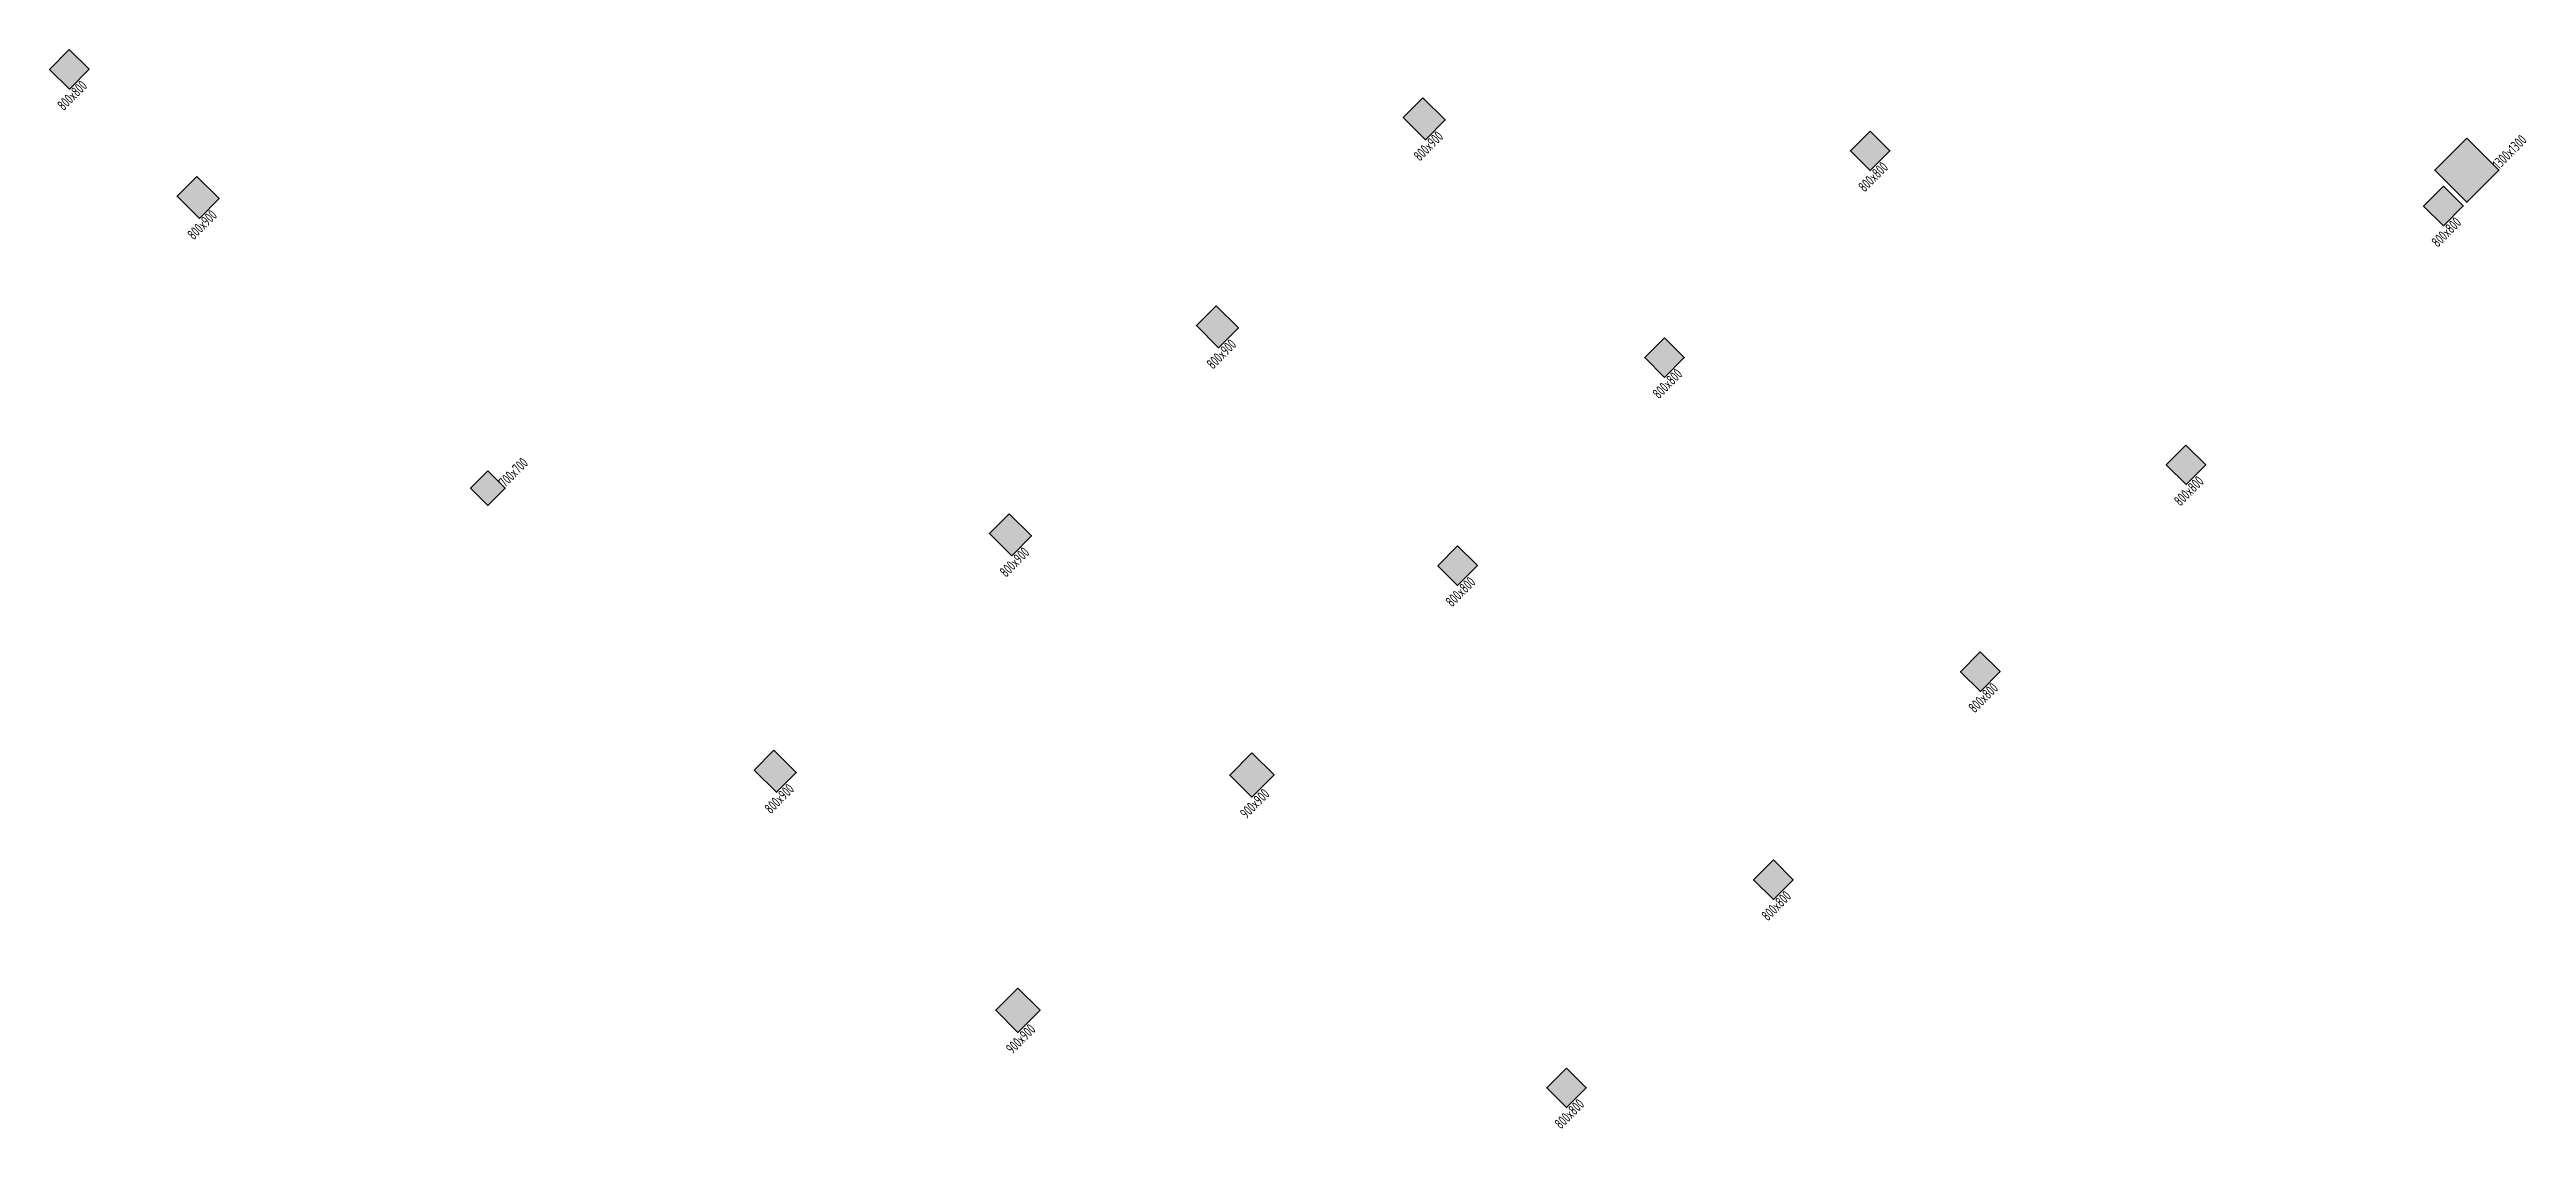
# Model space of a CAD drawing. Extents: x 517158726 to 519536726, y 3499539182 to 3501239182.
# Drawn here: x 518644185 to 518715093, y 3499974346 to 3500005233 of the extents above; entities that cross this region are included whole.
import ezdxf

# ---------------------------------------------------------------- set-up
doc = ezdxf.new("R2010")
doc.units = 0
doc.header["$LTSCALE"] = 500
doc.header["$MEASUREMENT"] = 0
doc.layers.get('0').update_dxf_attribs({"linetype": 'CONTINUOUS'})
for name, color, linetype, plot in [('__覆盖_A10-1楼地上客房部分轴网（1：100）_TEN25IWP$0$C-XREF-SLCT', 7, 'CONTINUOUS', False), ('C-XREF-SLCT', 7, 'CONTINUOUS', False), ('S_POST_OTHE', 110, 'CONTINUOUS', False)]:
    doc.layers.add(name, color=color, linetype=linetype, plot=plot)
doc.layers.add('S_COLU', color=2, linetype='CONTINUOUS')
doc.layers.add('S_COLU_HACH', color=15, linetype='CONTINUOUS')
doc.styles.add('__覆盖_A10-1楼地上客房部分轴网（1：100）_TEN25IWP$0$Acs', font='Tssdeng.shx', dxfattribs={"width": 0.7, "bigfont": 'Tssdchn.shx'})
doc.styles.add('Acs', font='STFANGSO.TTF', dxfattribs={"width": 0.7})
doc.styles.add('TH-STYLE3', font='tssdeng.shx', dxfattribs={"width": 0.7, "bigfont": 'tssdchn.shx'})

msp = doc.modelspace()

# ---------------------------------------------------------------- texts
at = {"layer": 'S_POST_OTHE', "style": 'TH-STYLE3', "width": 0.7}
for s, p in [('800x800', (518644591, 3500003464)), ('800x900', (518683415, 3500002015)), ('1300x1300', (518714303, 3500001782)), ('800x800', (518696146, 3500001131)), ('800x900', (518648313, 3499999762)), ('800x800', (518712555, 3499999550)), ('800x900', (518677492, 3499996059)), ('800x800', (518690258, 3499995211)), ('700x700', (518657229, 3499992680)), ('800x800', (518705186, 3499992140)), ('800x900', (518671568, 3499990103)), ('800x800', (518684334, 3499989255)), ('800x800', (518699298, 3499986220)), ('800x900', (518664834, 3499983332)), ('900x900', (518678446, 3499983193)), ('800x800', (518693374, 3499980264)), ('900x900', (518671747, 3499976457)), ('800x800', (518687451, 3499974308))]:
    msp.add_text(s, height=300, rotation=45.15706, dxfattribs=at).set_placement(p)

# ---------------------------------------------------------------- blocks, each defined once
blk = doc.blocks.new('AcsAcadShareArea')
for points in [[(0, 0), (118900, 0), (118900, 85000), (0, 85000)], [(0, 0), (6892.9, 0), (6892.9, 2699.2), (0, 2699.2)], [(6892.9, 0), (28409.4, 0), (28409.4, 2708.4), (6892.9, 2708.4)], [(0, 733), (0, 733), (0, 0), (0, 0)]]:
    blk.add_lwpolyline(points, close=True)
at = {"insert": (596.8, 1991.4), "char_height": 1000, "width": 6073.9, "attachment_point": 1, "style": 'Acs'}
blk.add_mtext('唯一编号：', dxfattribs=at)
at = {"style": 'Acs', "width": 0.8}
blk.add_attdef('唯一编号', (7537.4, 860.8), '', height=1000, dxfattribs=at)
blk = doc.blocks.new('__覆盖_A10-1楼地上客房部分轴网（1：100）_TEN25IWP$0$AcsAcadShareArea')
for points in [[(0, 0), (118900, 0), (118900, 85000), (0, 85000)], [(0, 0), (6892.9, 0), (6892.9, 2699.2), (0, 2699.2)], [(6892.9, 0), (28409.4, 0), (28409.4, 2708.4), (6892.9, 2708.4)], [(0, 733), (0, 733), (0, 0), (0, 0)]]:
    blk.add_lwpolyline(points, close=True)
at = {"insert": (596.8, 1991.4), "char_height": 1000, "width": 6073.9, "attachment_point": 1, "style": '__覆盖_A10-1楼地上客房部分轴网（1：100）_TEN25IWP$0$Acs'}
blk.add_mtext('唯一编号：', dxfattribs=at)
at = {"style": '__覆盖_A10-1楼地上客房部分轴网（1：100）_TEN25IWP$0$Acs', "width": 0.8}
blk.add_attdef('唯一编号', (7537.4, 860.8), '', height=1000, dxfattribs=at)

# ---------------------------------------------------------------- linework, layer by layer
at = {"layer": 'S_COLU', "linetype": 'ByBlock', "lineweight": 35}
for points in [[(518644750, 3500005233), (518644185, 3500004665), (518644753, 3500004101), (518645317, 3500004669)], [(518683503, 3500003854), (518682939, 3500003287), (518683577, 3500002652), (518684141, 3500003220)], [(518696304, 3500002899), (518695740, 3500002332), (518696307, 3500001768), (518696871, 3500002335)], [(518713381, 3500002699), (518712465, 3500001777), (518713387, 3500000860), (518714303, 3500001782)], [(518648401, 3500001601), (518647837, 3500001034), (518648475, 3500000399), (518649039, 3500000966)], [(518712714, 3500001318), (518712149, 3500000751), (518712717, 3500000187), (518713281, 3500000754)], [(518677580, 3499997898), (518677015, 3499997331), (518677654, 3499996696), (518678218, 3499997264)], [(518690416, 3499996979), (518689852, 3499996412), (518690419, 3499995847), (518690983, 3499996415)], [(518705345, 3499993909), (518704780, 3499993341), (518705348, 3499992777), (518705912, 3499993344)], [(518656733, 3499993174), (518656239, 3499992678), (518656736, 3499992184), (518657229, 3499992680)], [(518671656, 3499991942), (518671092, 3499991375), (518671730, 3499990740), (518672294, 3499991308)], [(518684493, 3499991023), (518683929, 3499990456), (518684496, 3499989891), (518685060, 3499990459)], [(518699456, 3499987988), (518698892, 3499987421), (518699460, 3499986857), (518700024, 3499987424)], [(518664922, 3499985171), (518664358, 3499984604), (518664996, 3499983969), (518665560, 3499984536)], [(518678605, 3499985102), (518677970, 3499984464), (518678608, 3499983830), (518679243, 3499984468)], [(518693533, 3499982032), (518692969, 3499981465), (518693536, 3499980901), (518694100, 3499981468)], [(518671906, 3499978366), (518671271, 3499977728), (518671909, 3499977094), (518672544, 3499977732)], [(518687610, 3499976076), (518687046, 3499975509), (518687613, 3499974945), (518688177, 3499975512)]]:
    msp.add_lwpolyline(points, close=True, dxfattribs=at)
at = {"layer": 'S_COLU_HACH', "ltscale": 3}
for points in [[(518644185, 3500004665), (518644753, 3500004101), (518644750, 3500005233), (518645317, 3500004669)], [(518682939, 3500003287), (518683577, 3500002652), (518683503, 3500003854), (518684141, 3500003220)], [(518695740, 3500002332), (518696307, 3500001768), (518696304, 3500002899), (518696871, 3500002335)], [(518712465, 3500001777), (518713387, 3500000860), (518713381, 3500002699), (518714303, 3500001782)], [(518647837, 3500001034), (518648475, 3500000399), (518648401, 3500001601), (518649039, 3500000966)], [(518712149, 3500000751), (518712717, 3500000187), (518712714, 3500001318), (518713281, 3500000754)], [(518677015, 3499997331), (518677654, 3499996696), (518677580, 3499997898), (518678218, 3499997264)], [(518689852, 3499996412), (518690419, 3499995847), (518690416, 3499996979), (518690983, 3499996415)], [(518704780, 3499993341), (518705348, 3499992777), (518705345, 3499993909), (518705912, 3499993344)], [(518656239, 3499992678), (518656736, 3499992184), (518656733, 3499993174), (518657229, 3499992680)], [(518671092, 3499991375), (518671730, 3499990740), (518671656, 3499991942), (518672294, 3499991308)], [(518683929, 3499990456), (518684496, 3499989891), (518684493, 3499991023), (518685060, 3499990459)], [(518698892, 3499987421), (518699460, 3499986857), (518699456, 3499987988), (518700024, 3499987424)], [(518664358, 3499984604), (518664996, 3499983969), (518664922, 3499985171), (518665560, 3499984536)], [(518677970, 3499984464), (518678608, 3499983830), (518678605, 3499985102), (518679243, 3499984468)], [(518692969, 3499981465), (518693536, 3499980901), (518693533, 3499982032), (518694100, 3499981468)], [(518671271, 3499977728), (518671909, 3499977094), (518671906, 3499978366), (518672544, 3499977732)], [(518687046, 3499975509), (518687613, 3499974945), (518687610, 3499976076), (518688177, 3499975512)]]:
    msp.add_solid(points, dxfattribs=at)

# ---------------------------------------------------------------- block references
at = {"layer": '__覆盖_A10-1楼地上客房部分轴网（1：100）_TEN25IWP$0$C-XREF-SLCT', "xscale": 20, "yscale": 20, "zscale": 20}
msp.add_blockref('__覆盖_A10-1楼地上客房部分轴网（1：100）_TEN25IWP$0$AcsAcadShareArea', (517158726, 3499539182), dxfattribs=at).add_auto_attribs({'唯一编号': '1#楼地上客房部分轴网（1：100）'})
at = {"layer": 'C-XREF-SLCT', "xscale": 20, "yscale": 20, "zscale": 20}
msp.add_blockref('AcsAcadShareArea', (517158726, 3499539182), dxfattribs=at).add_auto_attribs({'唯一编号': 'colu'})

msp.set_redraw_order([(e.dxf.handle, doc.entitydb.next_handle()) for e in msp.query("TEXT MTEXT ATTDEF DIMENSION ARC_DIMENSION")])  # texts and dimensions are drawn at this point

doc.saveas('drawing.dxf')
